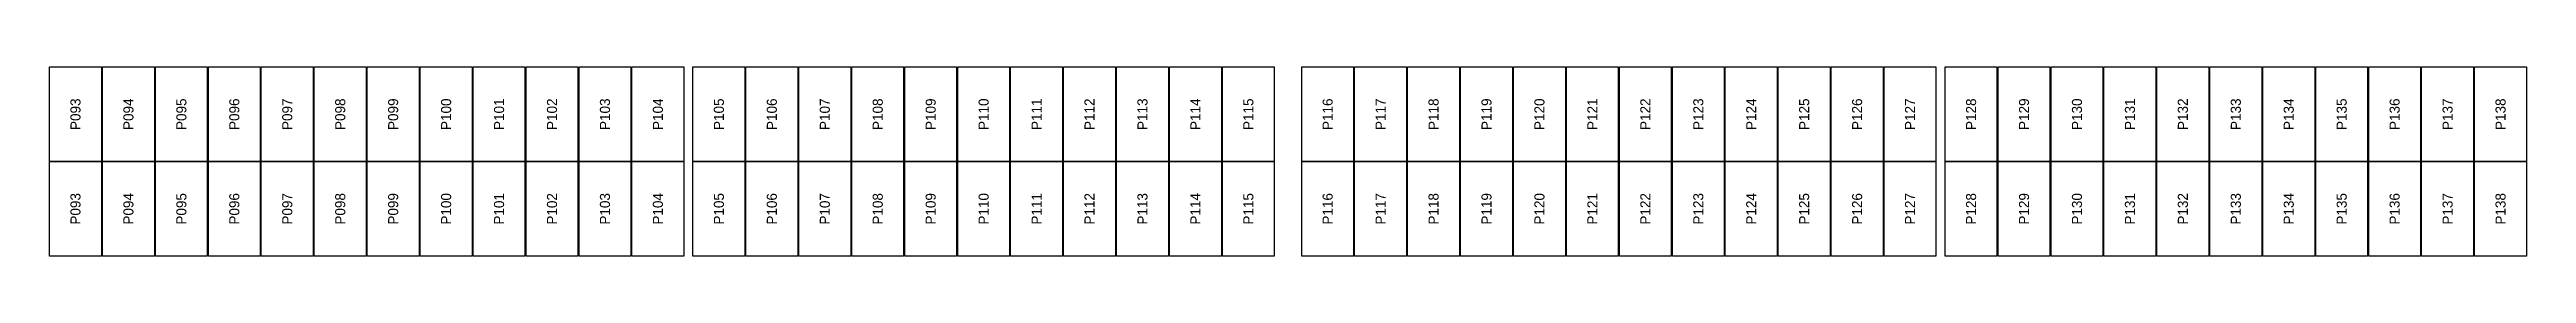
# Model space of a CAD drawing. Extents: x 296295 to 296770, y 651564 to 652121.
# Drawn here: x 296670.3 to 296724.5, y 651637.3 to 651641.4 of the extents above; entities that cross this region are included whole.
import ezdxf
from ezdxf.enums import TextEntityAlignment as Align

# ---------------------------------------------------------------- set-up
doc = ezdxf.new("R2010")
doc.units = 0

msp = doc.modelspace()

# ---------------------------------------------------------------- texts
at = {"layer": 'PANEL_POSITION'}
for s, p in [('P093', (296670.893, 651640.345)), ('P094', (296672.051, 651640.345)), ('P095', (296673.209, 651640.345)), ('P096', (296674.367, 651640.345)), ('P097', (296675.525, 651640.345)), ('P098', (296676.683, 651640.345)), ('P099', (296677.841, 651640.345)), ('P100', (296678.999, 651640.345)), ('P101', (296680.157, 651640.345)), ('P102', (296681.315, 651640.345)), ('P103', (296682.473, 651640.345)), ('P104', (296683.631, 651640.345)), ('P105', (296684.965, 651640.345)), ('P106', (296686.123, 651640.345)), ('P107', (296687.281, 651640.345)), ('P108', (296688.439, 651640.345)), ('P109', (296689.597, 651640.345)), ('P110', (296690.755, 651640.345)), ('P111', (296691.913, 651640.345)), ('P112', (296693.071, 651640.345)), ('P113', (296694.229, 651640.345)), ('P114', (296695.387, 651640.345)), ('P115', (296696.545, 651640.345)), ('P116', (296698.279, 651640.345)), ('P117', (296699.437, 651640.345)), ('P118', (296700.595, 651640.345)), ('P119', (296701.753, 651640.345)), ('P120', (296702.911, 651640.345)), ('P121', (296704.069, 651640.345)), ('P122', (296705.227, 651640.345)), ('P123', (296706.385, 651640.345)), ('P124', (296707.543, 651640.345)), ('P125', (296708.701, 651640.345)), ('P126', (296709.859, 651640.345)), ('P127', (296711.017, 651640.345)), ('P128', (296712.351, 651640.345)), ('P129', (296713.509, 651640.345)), ('P130', (296714.667, 651640.345)), ('P131', (296715.825, 651640.345)), ('P132', (296716.983, 651640.345)), ('P133', (296718.141, 651640.345)), ('P134', (296719.299, 651640.345)), ('P135', (296720.457, 651640.345)), ('P136', (296721.615, 651640.345)), ('P137', (296722.773, 651640.345)), ('P138', (296723.931, 651640.345)), ('P093', (296670.893, 651638.282)), ('P094', (296672.051, 651638.282)), ('P095', (296673.209, 651638.282)), ('P096', (296674.367, 651638.282)), ('P097', (296675.525, 651638.282)), ('P098', (296676.683, 651638.282)), ('P099', (296677.841, 651638.282)), ('P100', (296678.999, 651638.282)), ('P101', (296680.157, 651638.282)), ('P102', (296681.315, 651638.282)), ('P103', (296682.473, 651638.282)), ('P104', (296683.631, 651638.282)), ('P105', (296684.965, 651638.282)), ('P106', (296686.123, 651638.282)), ('P107', (296687.281, 651638.282)), ('P108', (296688.439, 651638.282)), ('P109', (296689.597, 651638.282)), ('P110', (296690.755, 651638.282)), ('P111', (296691.913, 651638.282)), ('P112', (296693.071, 651638.282)), ('P113', (296694.229, 651638.282)), ('P114', (296695.387, 651638.282)), ('P115', (296696.545, 651638.282)), ('P116', (296698.279, 651638.282)), ('P117', (296699.437, 651638.282)), ('P118', (296700.595, 651638.282)), ('P119', (296701.753, 651638.282)), ('P120', (296702.911, 651638.282)), ('P121', (296704.069, 651638.282)), ('P122', (296705.227, 651638.282)), ('P123', (296706.385, 651638.282)), ('P124', (296707.543, 651638.282)), ('P125', (296708.701, 651638.282)), ('P126', (296709.859, 651638.282)), ('P127', (296711.017, 651638.282)), ('P128', (296712.351, 651638.282)), ('P129', (296713.509, 651638.282)), ('P130', (296714.667, 651638.282)), ('P131', (296715.825, 651638.282)), ('P132', (296716.983, 651638.282)), ('P133', (296718.141, 651638.282)), ('P134', (296719.299, 651638.282)), ('P135', (296720.457, 651638.282)), ('P136', (296721.615, 651638.282)), ('P137', (296722.773, 651638.282)), ('P138', (296723.931, 651638.282))]:
    msp.add_text(s, height=0.22, rotation=90, dxfattribs=at).set_placement(p, align=Align.MIDDLE_CENTER)

# ---------------------------------------------------------------- linework, layer by layer
at = {"layer": 'PANELS_MASTER'}
for points in [[(296670.326, 651641.377), (296671.46, 651641.377), (296671.46, 651639.314), (296670.326, 651639.314)], [(296671.484, 651641.377), (296672.618, 651641.377), (296672.618, 651639.314), (296671.484, 651639.314)], [(296672.642, 651641.377), (296673.776, 651641.377), (296673.776, 651639.314), (296672.642, 651639.314)], [(296673.8, 651641.377), (296674.934, 651641.377), (296674.934, 651639.314), (296673.8, 651639.314)], [(296674.958, 651641.377), (296676.092, 651641.377), (296676.092, 651639.314), (296674.958, 651639.314)], [(296676.116, 651641.377), (296677.25, 651641.377), (296677.25, 651639.314), (296676.116, 651639.314)], [(296677.274, 651641.377), (296678.408, 651641.377), (296678.408, 651639.314), (296677.274, 651639.314)], [(296678.432, 651641.377), (296679.566, 651641.377), (296679.566, 651639.314), (296678.432, 651639.314)], [(296679.59, 651641.377), (296680.724, 651641.377), (296680.724, 651639.314), (296679.59, 651639.314)], [(296680.748, 651641.377), (296681.882, 651641.377), (296681.882, 651639.314), (296680.748, 651639.314)], [(296681.906, 651641.377), (296683.04, 651641.377), (296683.04, 651639.314), (296681.906, 651639.314)], [(296683.064, 651641.377), (296684.198, 651641.377), (296684.198, 651639.314), (296683.064, 651639.314)], [(296684.398, 651641.377), (296685.532, 651641.377), (296685.532, 651639.314), (296684.398, 651639.314)], [(296685.556, 651641.377), (296686.69, 651641.377), (296686.69, 651639.314), (296685.556, 651639.314)], [(296686.714, 651641.377), (296687.848, 651641.377), (296687.848, 651639.314), (296686.714, 651639.314)], [(296687.872, 651641.377), (296689.006, 651641.377), (296689.006, 651639.314), (296687.872, 651639.314)], [(296689.03, 651641.377), (296690.164, 651641.377), (296690.164, 651639.314), (296689.03, 651639.314)], [(296690.188, 651641.377), (296691.322, 651641.377), (296691.322, 651639.314), (296690.188, 651639.314)], [(296691.346, 651641.377), (296692.48, 651641.377), (296692.48, 651639.314), (296691.346, 651639.314)], [(296692.504, 651641.377), (296693.638, 651641.377), (296693.638, 651639.314), (296692.504, 651639.314)], [(296693.662, 651641.377), (296694.796, 651641.377), (296694.796, 651639.314), (296693.662, 651639.314)], [(296694.82, 651641.377), (296695.954, 651641.377), (296695.954, 651639.314), (296694.82, 651639.314)], [(296695.978, 651641.377), (296697.112, 651641.377), (296697.112, 651639.314), (296695.978, 651639.314)], [(296697.712, 651641.377), (296698.846, 651641.377), (296698.846, 651639.314), (296697.712, 651639.314)], [(296698.87, 651641.377), (296700.004, 651641.377), (296700.004, 651639.314), (296698.87, 651639.314)], [(296700.028, 651641.377), (296701.162, 651641.377), (296701.162, 651639.314), (296700.028, 651639.314)], [(296701.186, 651641.377), (296702.32, 651641.377), (296702.32, 651639.314), (296701.186, 651639.314)], [(296702.344, 651641.377), (296703.478, 651641.377), (296703.478, 651639.314), (296702.344, 651639.314)], [(296703.502, 651641.377), (296704.636, 651641.377), (296704.636, 651639.314), (296703.502, 651639.314)], [(296704.66, 651641.377), (296705.794, 651641.377), (296705.794, 651639.314), (296704.66, 651639.314)], [(296705.818, 651641.377), (296706.952, 651641.377), (296706.952, 651639.314), (296705.818, 651639.314)], [(296706.976, 651641.377), (296708.11, 651641.377), (296708.11, 651639.314), (296706.976, 651639.314)], [(296708.134, 651641.377), (296709.268, 651641.377), (296709.268, 651639.314), (296708.134, 651639.314)], [(296709.292, 651641.377), (296710.426, 651641.377), (296710.426, 651639.314), (296709.292, 651639.314)], [(296710.45, 651641.377), (296711.584, 651641.377), (296711.584, 651639.314), (296710.45, 651639.314)], [(296711.784, 651641.377), (296712.918, 651641.377), (296712.918, 651639.314), (296711.784, 651639.314)], [(296712.942, 651641.377), (296714.076, 651641.377), (296714.076, 651639.314), (296712.942, 651639.314)], [(296714.1, 651641.377), (296715.234, 651641.377), (296715.234, 651639.314), (296714.1, 651639.314)], [(296715.258, 651641.377), (296716.392, 651641.377), (296716.392, 651639.314), (296715.258, 651639.314)], [(296716.416, 651641.377), (296717.55, 651641.377), (296717.55, 651639.314), (296716.416, 651639.314)], [(296717.574, 651641.377), (296718.708, 651641.377), (296718.708, 651639.314), (296717.574, 651639.314)], [(296718.732, 651641.377), (296719.866, 651641.377), (296719.866, 651639.314), (296718.732, 651639.314)], [(296719.89, 651641.377), (296721.024, 651641.377), (296721.024, 651639.314), (296719.89, 651639.314)], [(296721.048, 651641.377), (296722.182, 651641.377), (296722.182, 651639.314), (296721.048, 651639.314)], [(296722.206, 651641.377), (296723.34, 651641.377), (296723.34, 651639.314), (296722.206, 651639.314)], [(296723.364, 651641.377), (296724.498, 651641.377), (296724.498, 651639.314), (296723.364, 651639.314)], [(296670.326, 651639.314), (296671.46, 651639.314), (296671.46, 651637.251), (296670.326, 651637.251)], [(296671.484, 651639.314), (296672.618, 651639.314), (296672.618, 651637.251), (296671.484, 651637.251)], [(296672.642, 651639.314), (296673.776, 651639.314), (296673.776, 651637.251), (296672.642, 651637.251)], [(296673.8, 651639.314), (296674.934, 651639.314), (296674.934, 651637.251), (296673.8, 651637.251)], [(296674.958, 651639.314), (296676.092, 651639.314), (296676.092, 651637.251), (296674.958, 651637.251)], [(296676.116, 651639.314), (296677.25, 651639.314), (296677.25, 651637.251), (296676.116, 651637.251)], [(296677.274, 651639.314), (296678.408, 651639.314), (296678.408, 651637.251), (296677.274, 651637.251)], [(296678.432, 651639.314), (296679.566, 651639.314), (296679.566, 651637.251), (296678.432, 651637.251)], [(296679.59, 651639.314), (296680.724, 651639.314), (296680.724, 651637.251), (296679.59, 651637.251)], [(296680.748, 651639.314), (296681.882, 651639.314), (296681.882, 651637.251), (296680.748, 651637.251)], [(296681.906, 651639.314), (296683.04, 651639.314), (296683.04, 651637.251), (296681.906, 651637.251)], [(296683.064, 651639.314), (296684.198, 651639.314), (296684.198, 651637.251), (296683.064, 651637.251)], [(296684.398, 651639.314), (296685.532, 651639.314), (296685.532, 651637.251), (296684.398, 651637.251)], [(296685.556, 651639.314), (296686.69, 651639.314), (296686.69, 651637.251), (296685.556, 651637.251)], [(296686.714, 651639.314), (296687.848, 651639.314), (296687.848, 651637.251), (296686.714, 651637.251)], [(296687.872, 651639.314), (296689.006, 651639.314), (296689.006, 651637.251), (296687.872, 651637.251)], [(296689.03, 651639.314), (296690.164, 651639.314), (296690.164, 651637.251), (296689.03, 651637.251)], [(296690.188, 651639.314), (296691.322, 651639.314), (296691.322, 651637.251), (296690.188, 651637.251)], [(296691.346, 651639.314), (296692.48, 651639.314), (296692.48, 651637.251), (296691.346, 651637.251)], [(296692.504, 651639.314), (296693.638, 651639.314), (296693.638, 651637.251), (296692.504, 651637.251)], [(296693.662, 651639.314), (296694.796, 651639.314), (296694.796, 651637.251), (296693.662, 651637.251)], [(296694.82, 651639.314), (296695.954, 651639.314), (296695.954, 651637.251), (296694.82, 651637.251)], [(296695.978, 651639.314), (296697.112, 651639.314), (296697.112, 651637.251), (296695.978, 651637.251)], [(296697.712, 651639.314), (296698.846, 651639.314), (296698.846, 651637.251), (296697.712, 651637.251)], [(296698.87, 651639.314), (296700.004, 651639.314), (296700.004, 651637.251), (296698.87, 651637.251)], [(296700.028, 651639.314), (296701.162, 651639.314), (296701.162, 651637.251), (296700.028, 651637.251)], [(296701.186, 651639.314), (296702.32, 651639.314), (296702.32, 651637.251), (296701.186, 651637.251)], [(296702.344, 651639.314), (296703.478, 651639.314), (296703.478, 651637.251), (296702.344, 651637.251)], [(296703.502, 651639.314), (296704.636, 651639.314), (296704.636, 651637.251), (296703.502, 651637.251)], [(296704.66, 651639.314), (296705.794, 651639.314), (296705.794, 651637.251), (296704.66, 651637.251)], [(296705.818, 651639.314), (296706.952, 651639.314), (296706.952, 651637.251), (296705.818, 651637.251)], [(296706.976, 651639.314), (296708.11, 651639.314), (296708.11, 651637.251), (296706.976, 651637.251)], [(296708.134, 651639.314), (296709.268, 651639.314), (296709.268, 651637.251), (296708.134, 651637.251)], [(296709.292, 651639.314), (296710.426, 651639.314), (296710.426, 651637.251), (296709.292, 651637.251)], [(296710.45, 651639.314), (296711.584, 651639.314), (296711.584, 651637.251), (296710.45, 651637.251)], [(296711.784, 651639.314), (296712.918, 651639.314), (296712.918, 651637.251), (296711.784, 651637.251)], [(296712.942, 651639.314), (296714.076, 651639.314), (296714.076, 651637.251), (296712.942, 651637.251)], [(296714.1, 651639.314), (296715.234, 651639.314), (296715.234, 651637.251), (296714.1, 651637.251)], [(296715.258, 651639.314), (296716.392, 651639.314), (296716.392, 651637.251), (296715.258, 651637.251)], [(296716.416, 651639.314), (296717.55, 651639.314), (296717.55, 651637.251), (296716.416, 651637.251)], [(296717.574, 651639.314), (296718.708, 651639.314), (296718.708, 651637.251), (296717.574, 651637.251)], [(296718.732, 651639.314), (296719.866, 651639.314), (296719.866, 651637.251), (296718.732, 651637.251)], [(296719.89, 651639.314), (296721.024, 651639.314), (296721.024, 651637.251), (296719.89, 651637.251)], [(296721.048, 651639.314), (296722.182, 651639.314), (296722.182, 651637.251), (296721.048, 651637.251)], [(296722.206, 651639.314), (296723.34, 651639.314), (296723.34, 651637.251), (296722.206, 651637.251)], [(296723.364, 651639.314), (296724.498, 651639.314), (296724.498, 651637.251), (296723.364, 651637.251)]]:
    msp.add_lwpolyline(points, close=True, dxfattribs=at)

msp.set_redraw_order([(e.dxf.handle, doc.entitydb.next_handle()) for e in msp.query("TEXT MTEXT ATTDEF DIMENSION ARC_DIMENSION")])  # texts and dimensions are drawn at this point

doc.saveas('drawing.dxf')
